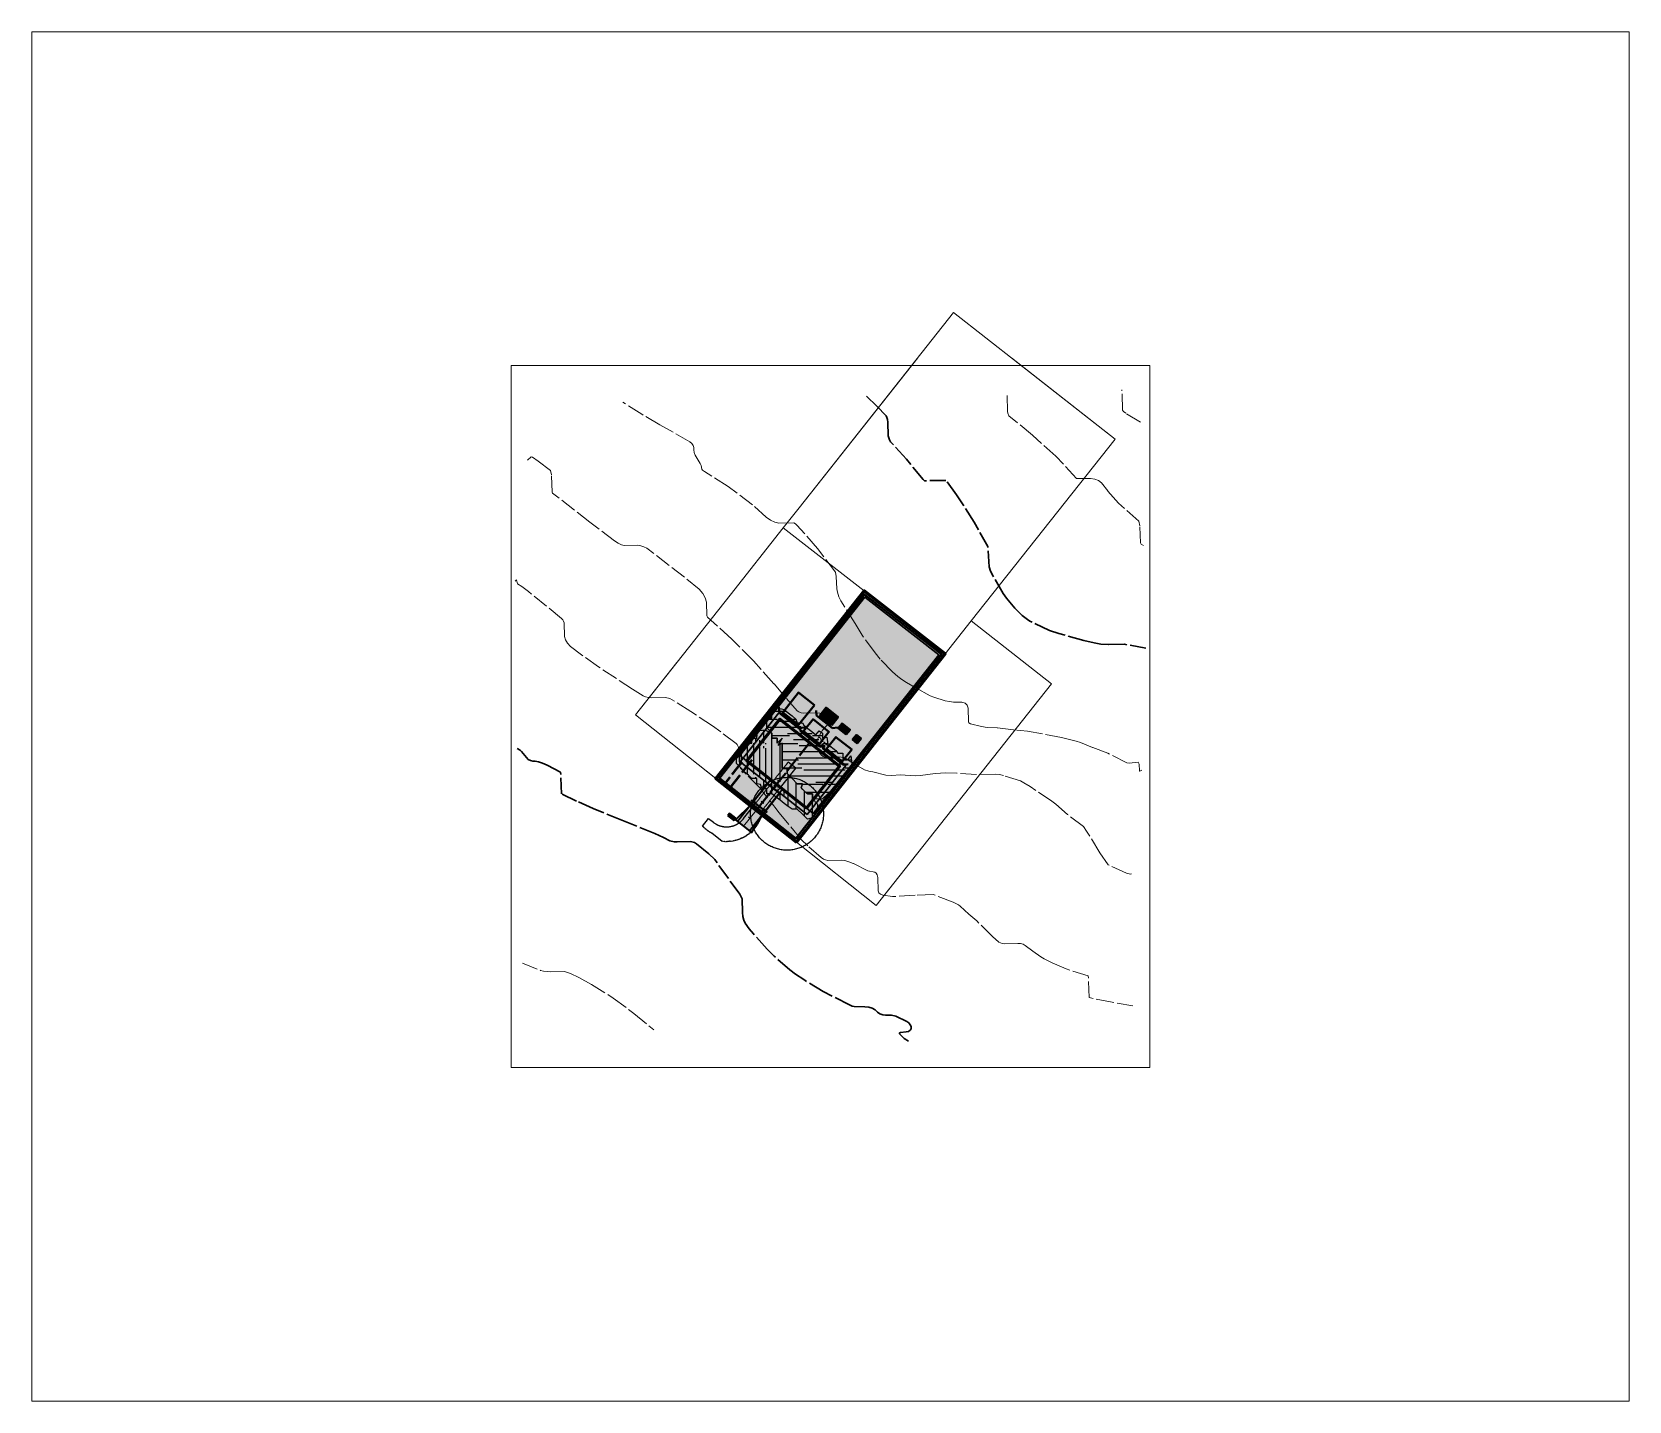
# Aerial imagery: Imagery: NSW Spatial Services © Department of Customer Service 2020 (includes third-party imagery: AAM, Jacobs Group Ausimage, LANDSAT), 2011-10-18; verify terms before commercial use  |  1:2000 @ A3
# Model space of a CAD drawing. Header units: metres. Extents: x 238308 to 238623, y 6569411 to 6569681.
import ezdxf

# ---------------------------------------------------------------- set-up
doc = ezdxf.new("R2010")
doc.units = ezdxf.units.M
doc.header["$LTSCALE"] = 2.5
for name, pattern in [('CENTER', [5.08, 3.175, -0.635, 0.635, -0.635]), ('DASHDOT', [3.556, 2.54, -0.508, 0, -0.508]), ('DASHED', [1.524, 1.27, -0.254]), ('DASHED2', [0.762, 0.635, -0.127])]:
    doc.linetypes.add(name, pattern=pattern)
for name, color, linetype, lineweight in [('A-BLDG-SLAB', 5, 'CONTINUOUS', 50), ('C-DRIV-CNTR', 6, 'CENTER', 18), ('C-DRIV-TURN', 30, 'DASHDOT', 25), ('C-DRIV-XOVR', 7, 'CONTINUOUS', 35), ('C-EART-BATR', 4, 'DASHED2', 25), ('C-EART-CUTT', 1, 'CONTINUOUS', 25), ('C-EART-FILL', 3, 'CONTINUOUS', 25), ('C-EART-PADD', 5, 'CONTINUOUS', 35), ('C-ESC-ACCS', 3, 'CONTINUOUS', 25), ('C-ESC-BINS', 3, 'CONTINUOUS', 25), ('C-ESC-DIVR', 3, 'CONTINUOUS', 25), ('C-ESC-FENC', 3, 'CONTINUOUS', 25), ('C-ESC-INLT', 3, 'CONTINUOUS', 25), ('C-ESC-LIMT', 3, 'CONTINUOUS', 25), ('C-ESC-STOK', 3, 'CONTINUOUS', 25), ('C-ESC-WSHT', 3, 'CONTINUOUS', 25), ('C-IMAG-AERL', 8, 'CONTINUOUS', 13), ('C-IMAG-LOCL', 8, 'CONTINUOUS', 13), ('C-PROP-ADJN', 9, 'CONTINUOUS', 13), ('C-PROP-BDY', 3, 'CONTINUOUS', 50), ('C-TOPO-EXST', 8, 'DASHED', 13), ('C-TOPO-PROP', 6, 'CONTINUOUS', 18), ('C-UTIL-SEWR', 3, 'CONTINUOUS', 25), ('C-UTIL-STRM', 4, 'CONTINUOUS', 25), ('C-UTIL-WATR', 5, 'CONTINUOUS', 25), ('C-ZONE-ENVL', 1, 'CONTINUOUS', 35)]:
    doc.layers.add(name, color=color, linetype=linetype, lineweight=lineweight)
picture_1 = doc.add_image_def('image1.png', size_in_pixel=(1400, 1200))
picture_2 = doc.add_image_def('image2.png', size_in_pixel=(572, 630))

msp = doc.modelspace()

# ---------------------------------------------------------------- hatches: boundary and pattern name
at = {"layer": 'A-BLDG-SLAB', "true_color": 0x1a33b2}
for points in [[(238462.93, 6569526.4), (238462.75, 6569526.24), (238462.57, 6569526.1), (238462.37, 6569525.97), (238462.16, 6569525.87), (238461.94, 6569525.79), (238461.71, 6569525.73), (238461.48, 6569525.69), (238461.24, 6569525.67), (238461.01, 6569525.68), (238460.77, 6569525.71), (238460.54, 6569525.76), (238460.32, 6569525.84), (238460.11, 6569525.93), (238459.9, 6569526.05), (238459.71, 6569526.19), (238447.94, 6569535.49), (238447.76, 6569535.64), (238447.6, 6569535.81), (238447.46, 6569536), (238447.33, 6569536.2), (238447.23, 6569536.41), (238447.15, 6569536.63), (238447.08, 6569536.86), (238447.05, 6569537.09), (238447.03, 6569537.33), (238447.04, 6569537.56), (238447.07, 6569537.8), (238447.12, 6569538.03), (238447.2, 6569538.25), (238447.29, 6569538.46), (238447.41, 6569538.67), (238447.55, 6569538.86), (238454.06, 6569547.1), (238454.21, 6569547.27), (238454.38, 6569547.44), (238454.57, 6569547.58), (238454.77, 6569547.7), (238454.98, 6569547.81), (238455.2, 6569547.89), (238455.43, 6569547.95), (238455.66, 6569547.99), (238455.9, 6569548.01), (238456.13, 6569548), (238456.36, 6569547.97), (238456.59, 6569547.92), (238456.82, 6569547.84), (238457.03, 6569547.75), (238457.24, 6569547.63), (238457.43, 6569547.49), (238469.2, 6569538.19), (238469.37, 6569538.04), (238469.53, 6569537.86), (238469.68, 6569537.68), (238469.8, 6569537.48), (238469.91, 6569537.27), (238469.99, 6569537.05), (238470.05, 6569536.82), (238470.09, 6569536.59), (238470.11, 6569536.35), (238470.1, 6569536.12), (238470.07, 6569535.88), (238470.02, 6569535.65), (238469.94, 6569535.43), (238469.85, 6569535.22), (238469.73, 6569535.01), (238469.59, 6569534.82), (238463.08, 6569526.58)], [(238449.43, 6569537.37), (238455.94, 6569545.61), (238467.71, 6569536.31), (238461.2, 6569528.07)]]:
    msp.add_hatch(color=7, dxfattribs=at).paths.add_polyline_path(points)
at = {"layer": 'A-BLDG-SLAB', "true_color": 0xc7d6ff, "transparency": 33554623}
msp.add_hatch(color=7, dxfattribs=at).paths.add_polyline_path([(238449.43, 6569537.37), (238455.94, 6569545.61), (238467.71, 6569536.31), (238461.2, 6569528.07)])
msp.add_hatch(color=7, dxfattribs=at).paths.add_polyline_path([(238449.43, 6569537.37), (238455.94, 6569545.61), (238467.71, 6569536.31), (238461.2, 6569528.07)])
at = {"layer": 'C-DRIV-XOVR', "true_color": 0xdbdbdb, "transparency": 33554610}
msp.add_hatch(color=7, dxfattribs=at).paths.add_polyline_path([(238456.49, 6569531.79), (238449.98, 6569523.55), (238447.63, 6569525.41), (238454.14, 6569533.65)])
msp.add_hatch(color=7, dxfattribs=at).paths.add_polyline_path([(238456.49, 6569531.79), (238449.98, 6569523.55), (238447.63, 6569525.41), (238454.14, 6569533.65)])
msp.add_hatch(color=7, dxfattribs=at).paths.add_polyline_path([(238456.49, 6569531.79), (238449.98, 6569523.55), (238447.63, 6569525.41), (238454.14, 6569533.65)])
at = {"layer": 'C-DRIV-XOVR', "true_color": 0xbfbfbf, "transparency": 33554572}
msp.add_hatch(color=7, dxfattribs=at).paths.add_polyline_path([(238450.37, 6569523.24), (238447.23, 6569525.72), (238450.11, 6569528.55), (238452.46, 6569526.69)])
msp.add_hatch(color=7, dxfattribs=at).paths.add_polyline_path([(238450.37, 6569523.24), (238447.23, 6569525.72), (238450.11, 6569528.55), (238452.46, 6569526.69)])
msp.add_hatch(color=7, dxfattribs=at).paths.add_polyline_path([(238450.37, 6569523.24), (238447.23, 6569525.72), (238450.11, 6569528.55), (238452.46, 6569526.69)])
at = {"layer": 'C-EART-CUTT', "true_color": 0xd9261a}
h = msp.add_hatch(dxfattribs=at)
h.set_pattern_fill('ANSI31', scale=0.5039370079, angle=45)
h.paths.add_polyline_path([(238452.73, 6569533.49), (238453.52, 6569532.87), (238454.4, 6569532.87), (238455.84, 6569531.95), (238455.09, 6569531.63), (238455.87, 6569531.01), (238456.65, 6569530.39), (238457.27, 6569531.17), (238457.4, 6569531.87), (238456.49, 6569531.79), (238456.4, 6569532.87), (238455.4, 6569533.87), (238454.4, 6569533.87), (238454.4, 6569534.87), (238453.4, 6569535.87), (238453.4, 6569536.87), (238453.4, 6569537.87), (238453.4, 6569538.87), (238453.4, 6569539.87), (238452.4, 6569539.87), (238453.4, 6569540.87), (238452.4, 6569540.87), (238452.4, 6569541.87), (238451.4, 6569540.87), (238450.4, 6569540.87), (238450.4, 6569541.87), (238451.4, 6569541.87), (238451.58, 6569543.32), (238452.99, 6569543.48), (238454.4, 6569542.87), (238454.4, 6569541.87), (238455.4, 6569541.87), (238455.4, 6569540.87), (238456.4, 6569541.87), (238455.63, 6569540.49), (238456.4, 6569540.87), (238456.4, 6569539.87), (238456.4, 6569538.87), (238456.4, 6569537.87), (238456.4, 6569536.87), (238456.4, 6569535.87), (238457.4, 6569535.87), (238457.4, 6569534.87), (238458.4, 6569533.87), (238459.4, 6569532.87), (238460.4, 6569532.87), (238460.14, 6569532.06), (238461.4, 6569530.87), (238462.4, 6569530.87), (238462.4, 6569529.87), (238463.4, 6569528.87), (238463.4, 6569527.87), (238462.77, 6569526.83), (238462.15, 6569526.05), (238461.4, 6569525.87), (238460.4, 6569526.87), (238459.4, 6569527.87), (238458.4, 6569527.87), (238457.6, 6569528.36), (238456.82, 6569528.98), (238456.03, 6569529.6), (238455.25, 6569530.22), (238454.4, 6569530.87), (238453.4, 6569530.87), (238453.4, 6569531.87), (238452.4, 6569531.87), (238452.11, 6569532.7), (238451.4, 6569532.87), (238451.4, 6569533.87), (238451.95, 6569534.11)])
h = msp.add_hatch(dxfattribs=at)
h.set_pattern_fill('ANSI31', scale=0.3779527559, angle=45)
h.paths.add_polyline_path([(238448.4, 6569538.87), (238449.26, 6569538.78), (238448.3, 6569540.18), (238449.88, 6569539.56), (238449.1, 6569540.18), (238450.4, 6569539.87), (238450.4, 6569540.87), (238451.4, 6569540.87), (238452.4, 6569541.87), (238452.4, 6569540.87), (238453.4, 6569540.87), (238452.4, 6569539.87), (238453.4, 6569539.87), (238453.4, 6569538.87), (238453.4, 6569537.87), (238453.4, 6569536.87), (238453.4, 6569535.87), (238454.4, 6569534.87), (238454.4, 6569533.87), (238455.4, 6569533.87), (238456.4, 6569532.87), (238456.49, 6569531.79), (238457.4, 6569531.87), (238457.27, 6569531.17), (238456.65, 6569530.39), (238455.87, 6569531.01), (238455.09, 6569531.63), (238455.84, 6569531.95), (238454.4, 6569532.87), (238453.52, 6569532.87), (238452.73, 6569533.49), (238451.95, 6569534.11), (238451.4, 6569533.87), (238450.38, 6569535.35), (238449.4, 6569535.87), (238448.81, 6569536.59), (238447.4, 6569536.87), (238448.02, 6569537.21)])
h = msp.add_hatch(dxfattribs=at)
h.set_pattern_fill('ANSI31', scale=0.5039370079, angle=45)
h.paths.add_polyline_path([(238448.4, 6569538.87), (238448.3, 6569540.18), (238449.26, 6569538.78)])
h = msp.add_hatch(dxfattribs=at)
h.set_pattern_fill('ANSI31', scale=0.5039370079, angle=45)
h.paths.add_polyline_path([(238449.1, 6569540.18), (238449.88, 6569539.56), (238448.3, 6569540.18)])
h = msp.add_hatch(dxfattribs=at)
h.set_pattern_fill('ANSI31', scale=0.5039370079, angle=45)
h.paths.add_polyline_path([(238450.4, 6569540.87), (238450.4, 6569539.87), (238449.1, 6569540.18), (238449.4, 6569540.87)])
h = msp.add_hatch(dxfattribs=at)
h.set_pattern_fill('ANSI31', scale=0.5039370079, angle=45)
h.paths.add_polyline_path([(238447.4, 6569536.87), (238447.4, 6569537.87), (238448.4, 6569538.87), (238448.02, 6569537.21)])
h = msp.add_hatch(dxfattribs=at)
h.set_pattern_fill('ANSI31', scale=0.5039370079, angle=45)
h.paths.add_polyline_path([(238448.97, 6569535.18), (238448.4, 6569535.87), (238447.4, 6569536.87), (238448.81, 6569536.59), (238449.4, 6569535.87), (238450.38, 6569535.35), (238451.4, 6569533.87), (238450.4, 6569533.87), (238449.76, 6569534.56)])
at = {"layer": 'C-EART-FILL', "true_color": 0x1a9933}
h = msp.add_hatch(dxfattribs=at)
h.set_pattern_fill('ANSI31', scale=0.5039370079, angle=-45)
h.paths.add_polyline_path([(238456.4, 6569538.87), (238456.4, 6569539.87), (238456.4, 6569540.87), (238455.63, 6569540.49), (238456.4, 6569541.87), (238455.4, 6569540.87), (238455.4, 6569541.87), (238454.4, 6569541.87), (238454.4, 6569542.87), (238453.4, 6569543.87), (238453.4, 6569544.87), (238453.44, 6569545.67), (238454.4, 6569545.87), (238454.4, 6569546.87), (238454.68, 6569547.24), (238455.4, 6569547.87), (238456.79, 6569547.49), (238457.57, 6569546.87), (238458.36, 6569546.25), (238459.14, 6569545.63), (238459.4, 6569544.87), (238458.4, 6569544.87), (238457.74, 6569545.46), (238456.95, 6569546.08), (238455.4, 6569545.87), (238455.4, 6569544.87), (238456.4, 6569544.87), (238456.4, 6569543.87), (238457.4, 6569543.87), (238457.4, 6569542.87), (238458.4, 6569541.87), (238459.4, 6569540.87), (238459.92, 6569540.6), (238459.4, 6569539.87), (238459.4, 6569538.87), (238460.4, 6569538.87), (238459.4, 6569537.87), (238460.4, 6569536.87), (238459.4, 6569536.87), (238460.03, 6569536.33), (238460.4, 6569535.87), (238461.4, 6569534.87), (238462.4, 6569534.87), (238462.4, 6569533.87), (238463.4, 6569532.87), (238464.4, 6569532.87), (238465.4, 6569531.87), (238465.4, 6569532.87), (238466.32, 6569532.94), (238466.4, 6569533.87), (238467.4, 6569533.87), (238467.4, 6569534.87), (238468.35, 6569533.89), (238467.4, 6569532.87), (238467.11, 6569532.32), (238466.4, 6569531.87), (238466.4, 6569530.87), (238465.4, 6569530.87), (238464.4, 6569529.87), (238463.84, 6569529.8), (238462.4, 6569529.87), (238462.4, 6569530.87), (238461.4, 6569530.87), (238460.14, 6569532.06), (238460.4, 6569532.87), (238459.4, 6569532.87), (238458.4, 6569533.87), (238457.4, 6569534.87), (238457.4, 6569535.87), (238456.4, 6569535.87), (238456.4, 6569536.87), (238456.4, 6569537.87)])
h = msp.add_hatch(dxfattribs=at)
h.set_pattern_fill('ANSI31', scale=0.3779527559, angle=-45)
h.paths.add_polyline_path([(238459.4, 6569538.87), (238459.4, 6569539.87), (238459.92, 6569540.6), (238459.4, 6569540.87), (238458.4, 6569541.87), (238457.4, 6569542.87), (238457.4, 6569543.87), (238456.4, 6569543.87), (238456.4, 6569544.87), (238455.4, 6569544.87), (238455.4, 6569545.87), (238456.95, 6569546.08), (238457.74, 6569545.46), (238458.4, 6569544.87), (238459.4, 6569544.87), (238459.4, 6569543.87), (238460.71, 6569544.39), (238460.09, 6569543.6), (238461.49, 6569543.77), (238460.87, 6569542.98), (238462.28, 6569543.15), (238462.44, 6569541.74), (238463.4, 6569541.87), (238464.4, 6569540.87), (238465.4, 6569539.87), (238466.99, 6569539.43), (238467.15, 6569538.02), (238467.4, 6569538.87), (238467.94, 6569537.4), (238469.4, 6569536.87), (238468.8, 6569536.08), (238468.97, 6569534.68), (238468.18, 6569535.3), (238468.35, 6569533.89), (238467.4, 6569534.87), (238467.4, 6569533.87), (238466.4, 6569533.87), (238466.32, 6569532.94), (238465.4, 6569532.87), (238465.4, 6569531.87), (238464.4, 6569532.87), (238463.4, 6569532.87), (238462.4, 6569533.87), (238462.4, 6569534.87), (238461.4, 6569534.87), (238460.4, 6569535.87), (238460.03, 6569536.33), (238459.4, 6569536.87), (238460.4, 6569536.87), (238459.4, 6569537.87), (238460.4, 6569538.87)])
h = msp.add_hatch(dxfattribs=at)
h.set_pattern_fill('ANSI31', scale=0.5039370079, angle=-45)
h.paths.add_polyline_path([(238459.4, 6569544.87), (238460.4, 6569544.87), (238460.71, 6569544.39), (238459.4, 6569543.87)])
h = msp.add_hatch(dxfattribs=at)
h.set_pattern_fill('ANSI31', scale=0.5039370079, angle=-45)
h.paths.add_polyline_path([(238460.71, 6569544.39), (238461.49, 6569543.77), (238460.09, 6569543.6)])
h = msp.add_hatch(dxfattribs=at)
h.set_pattern_fill('ANSI31', scale=0.5039370079, angle=-45)
h.paths.add_polyline_path([(238460.87, 6569542.98), (238461.49, 6569543.77), (238462.28, 6569543.15)])
h = msp.add_hatch(dxfattribs=at)
h.set_pattern_fill('ANSI31', scale=0.5039370079, angle=-45)
h.paths.add_polyline_path([(238463.68, 6569543.31), (238464.4, 6569542.87), (238464.4, 6569541.87), (238465.25, 6569542.07), (238465.42, 6569540.67), (238466.4, 6569539.87), (238466.99, 6569539.43), (238465.4, 6569539.87), (238464.4, 6569540.87), (238463.4, 6569541.87), (238462.44, 6569541.74), (238462.28, 6569543.15), (238463.06, 6569542.53)])
h = msp.add_hatch(dxfattribs=at)
h.set_pattern_fill('ANSI31', scale=0.5039370079, angle=-45)
h.paths.add_polyline_path([(238467.15, 6569538.02), (238466.99, 6569539.43), (238467.4, 6569538.87)])
h = msp.add_hatch(dxfattribs=at)
h.set_pattern_fill('ANSI31', scale=0.5039370079, angle=-45)
h.paths.add_polyline_path([(238468.4, 6569537.87), (238469.34, 6569537.57), (238469.96, 6569538.35), (238470.13, 6569536.95), (238470.21, 6569536.24), (238469.59, 6569535.46), (238468.97, 6569534.68), (238468.8, 6569536.08), (238469.4, 6569536.87), (238467.94, 6569537.4), (238467.4, 6569538.87), (238468.4, 6569538.87)])
h = msp.add_hatch(dxfattribs=at)
h.set_pattern_fill('ANSI31', scale=0.5039370079, angle=-45)
h.paths.add_polyline_path([(238468.18, 6569535.3), (238468.97, 6569534.68), (238468.35, 6569533.89)])
at = {"layer": 'C-ESC-ACCS', "true_color": 0x66b266, "transparency": 33554521}
msp.add_hatch(color=7, dxfattribs=at).paths.add_polyline_path([(238452.46, 6569526.69), (238450.11, 6569528.55), (238453.52, 6569532.87), (238455.87, 6569531.01)])
at = {"layer": 'C-ESC-BINS', "true_color": 0x66b266, "transparency": 33554521}
for points in [[(238467.49, 6569543.82), (238468.23, 6569544.76), (238469.8, 6569543.52), (238469.06, 6569542.58)], [(238470.3, 6569541.57), (238471.05, 6569542.51), (238471.99, 6569541.77), (238471.24, 6569540.83)]]:
    msp.add_hatch(color=7, dxfattribs=at).paths.add_polyline_path(points)
at = {"layer": 'C-ESC-INLT', "true_color": 0x66b266, "transparency": 33554521}
msp.add_hatch(color=7, dxfattribs=at).paths.add_polyline_path([(238446.02, 6569527), (238447.19, 6569526.07), (238446.88, 6569525.68), (238445.71, 6569526.61)])
at = {"layer": 'C-ESC-STOK', "true_color": 0x66b266, "transparency": 33554521}
for points in [[(238459.66, 6569544.47), (238456.52, 6569546.95), (238459.62, 6569550.87), (238462.76, 6569548.39)], [(238460.64, 6569543.23), (238462.51, 6569545.58), (238465.64, 6569543.1), (238463.78, 6569540.75)], [(238465.14, 6569539.73), (238467.01, 6569542.08), (238470.14, 6569539.6), (238468.28, 6569537.25)]]:
    msp.add_hatch(color=7, dxfattribs=at).paths.add_polyline_path(points)
at = {"layer": 'C-ESC-WSHT', "true_color": 0x66b266, "transparency": 33554521}
msp.add_hatch(color=7, dxfattribs=at).paths.add_polyline_path([(238463.85, 6569546.31), (238465.09, 6569547.88), (238467.44, 6569546.02), (238466.2, 6569544.45)])
at = {"layer": 'C-PROP-BDY', "true_color": 0xffe633, "transparency": 33554521}
msp.add_hatch(color=7, dxfattribs=at).paths.add_polyline_path([(238443.33, 6569533.9), (238472.59, 6569570.9), (238488.56, 6569558.47), (238459.21, 6569521.36)])
at = {"layer": 'C-PROP-BDY', "true_color": 0xe6f5e0}
msp.add_hatch(color=7, dxfattribs=at).paths.add_polyline_path([(238443.33, 6569533.9), (238472.59, 6569570.9), (238488.56, 6569558.47), (238459.21, 6569521.36)])

# ---------------------------------------------------------------- linework, layer by layer
at = {"layer": 'A-BLDG-SLAB', "lineweight": 60, "true_color": 0x14339e}
msp.add_lwpolyline([(238461.2, 6569528.07), (238449.43, 6569537.37), (238455.94, 6569545.61), (238467.71, 6569536.31)], close=True, dxfattribs=at)
at = {"layer": 'C-DRIV-CNTR', "lineweight": 13}
msp.add_lwpolyline([(238448.8, 6569524.48), (238451.28, 6569527.62), (238455.31, 6569532.72)], dxfattribs=at)
at = {"layer": 'C-DRIV-CNTR', "linetype": 'CONTINUOUS', "lineweight": 25}
for points in [[(238454.01, 6569530.56), (238453.51, 6569530.96)], [(238455.25, 6569532.13), (238454.75, 6569532.53)], [(238451.53, 6569527.42), (238451.03, 6569527.82)], [(238452.77, 6569528.99), (238452.27, 6569529.39)], [(238449.05, 6569524.28), (238448.55, 6569524.68)], [(238450.29, 6569525.85), (238449.79, 6569526.25)]]:
    msp.add_lwpolyline(points, dxfattribs=at)
at = {"layer": 'C-DRIV-TURN', "lineweight": 25}
for points in [[(238442.48, 6569523.15), (238442.38, 6569523.18), (238442.39, 6569523.2), (238442.28, 6569523.24), (238442.29, 6569523.26), (238442.18, 6569523.3), (238442.19, 6569523.32), (238442.08, 6569523.36), (238442.08, 6569523.38), (238441.98, 6569523.43), (238441.98, 6569523.45), (238441.88, 6569523.5), (238441.89, 6569523.51), (238441.78, 6569523.56), (238441.79, 6569523.58), (238441.68, 6569523.64), (238441.69, 6569523.65), (238441.59, 6569523.71), (238441.6, 6569523.73), (238441.5, 6569523.78), (238441.51, 6569523.8), (238441.4, 6569523.86), (238441.41, 6569523.88), (238441.31, 6569523.94), (238441.32, 6569523.96), (238441.22, 6569524.02), (238441.23, 6569524.04), (238441.14, 6569524.1), (238441.15, 6569524.12), (238441.05, 6569524.18), (238441.06, 6569524.2), (238440.97, 6569524.27), (238440.98, 6569524.29), (238440.88, 6569524.36), (238440.9, 6569524.37), (238440.8, 6569524.44), (238440.82, 6569524.46), (238440.72, 6569524.53), (238441.89, 6569526.01), (238442.84, 6569525.26), (238442.9, 6569525.21), (238442.97, 6569525.16), (238443.04, 6569525.11), (238443.1, 6569525.07), (238443.17, 6569525.02), (238443.24, 6569524.98), (238443.31, 6569524.94), (238443.38, 6569524.9), (238443.46, 6569524.86), (238443.53, 6569524.82), (238443.6, 6569524.79), (238443.67, 6569524.75), (238443.75, 6569524.72), (238443.82, 6569524.69), (238443.9, 6569524.66), (238443.98, 6569524.63), (238444.05, 6569524.6), (238444.13, 6569524.57), (238444.21, 6569524.55), (238444.29, 6569524.53), (238444.37, 6569524.5), (238444.44, 6569524.49), (238444.52, 6569524.47), (238444.6, 6569524.45), (238444.68, 6569524.43), (238444.76, 6569524.42), (238444.85, 6569524.41), (238444.93, 6569524.4), (238445.01, 6569524.39), (238445.09, 6569524.38), (238445.17, 6569524.37), (238445.25, 6569524.37), (238445.33, 6569524.37), (238445.41, 6569524.37), (238445.5, 6569524.37), (238445.58, 6569524.37), (238445.66, 6569524.37), (238445.74, 6569524.38), (238445.82, 6569524.38), (238445.9, 6569524.39), (238445.98, 6569524.4), (238446.07, 6569524.41), (238446.15, 6569524.42), (238446.23, 6569524.44), (238446.31, 6569524.45), (238446.39, 6569524.47), (238446.47, 6569524.49), (238446.54, 6569524.51), (238446.62, 6569524.53), (238446.7, 6569524.55), (238446.78, 6569524.58), (238446.86, 6569524.6), (238446.93, 6569524.63), (238447.01, 6569524.66), (238447.09, 6569524.69), (238447.16, 6569524.72), (238447.23, 6569524.76), (238447.31, 6569524.79), (238447.38, 6569524.83), (238447.45, 6569524.87), (238447.53, 6569524.91), (238447.6, 6569524.95), (238447.67, 6569524.99), (238447.74, 6569525.03), (238447.8, 6569525.08), (238447.87, 6569525.12), (238447.94, 6569525.17), (238448, 6569525.22), (238448.07, 6569525.27), (238448.13, 6569525.32), (238448.2, 6569525.37), (238448.26, 6569525.42), (238448.32, 6569525.48), (238448.38, 6569525.53), (238448.44, 6569525.59), (238448.49, 6569525.65), (238448.55, 6569525.71), (238448.61, 6569525.77), (238448.66, 6569525.83), (238448.71, 6569525.89), (238448.77, 6569525.95), (238448.81, 6569526.01), (238450.63, 6569528.32), (238451.11, 6569528.92), (238451.17, 6569529), (238451.23, 6569529.07), (238451.3, 6569529.15), (238451.36, 6569529.23), (238451.42, 6569529.31), (238451.48, 6569529.39), (238451.54, 6569529.47), (238451.61, 6569529.55), (238451.67, 6569529.62), (238451.73, 6569529.7), (238451.79, 6569529.78), (238451.85, 6569529.86), (238451.92, 6569529.94), (238451.98, 6569530.02), (238452.04, 6569530.09), (238452.1, 6569530.17), (238452.16, 6569530.25), (238452.23, 6569530.33), (238452.29, 6569530.41), (238452.35, 6569530.49), (238452.41, 6569530.57), (238452.47, 6569530.64), (238452.54, 6569530.72), (238452.6, 6569530.8), (238452.66, 6569530.88), (238452.72, 6569530.96), (238452.78, 6569531.04), (238452.85, 6569531.11), (238452.91, 6569531.19), (238452.97, 6569531.27), (238453.03, 6569531.35), (238453.09, 6569531.43), (238453.16, 6569531.51), (238453.22, 6569531.59), (238453.28, 6569531.66), (238453.34, 6569531.74), (238453.4, 6569531.82), (238453.47, 6569531.9), (238453.53, 6569531.98), (238453.59, 6569532.06), (238453.65, 6569532.13), (238453.71, 6569532.21), (238453.78, 6569532.29), (238453.84, 6569532.37), (238453.9, 6569532.45), (238453.96, 6569532.53), (238454.02, 6569532.61), (238454.09, 6569532.68), (238454.15, 6569532.76), (238454.21, 6569532.84), (238454.27, 6569532.92), (238454.33, 6569533), (238454.4, 6569533.08), (238454.46, 6569533.15), (238454.52, 6569533.23), (238454.58, 6569533.31), (238454.64, 6569533.39), (238454.71, 6569533.47), (238454.77, 6569533.55), (238454.83, 6569533.63), (238454.89, 6569533.7), (238454.95, 6569533.78), (238455.02, 6569533.86), (238455.08, 6569533.94), (238455.14, 6569534.02), (238455.2, 6569534.1), (238455.26, 6569534.17), (238455.33, 6569534.25), (238455.39, 6569534.33), (238455.45, 6569534.41), (238455.51, 6569534.49), (238455.57, 6569534.57), (238455.64, 6569534.65), (238455.7, 6569534.72), (238455.76, 6569534.8), (238455.82, 6569534.88), (238455.88, 6569534.96), (238455.95, 6569535.04), (238456.01, 6569535.12), (238456.07, 6569535.19), (238456.13, 6569535.27), (238456.19, 6569535.35), (238456.26, 6569535.43), (238456.32, 6569535.51), (238456.38, 6569535.59), (238456.44, 6569535.67), (238456.5, 6569535.74), (238456.57, 6569535.82), (238456.63, 6569535.9), (238456.69, 6569535.98), (238456.75, 6569536.06), (238456.81, 6569536.14), (238456.88, 6569536.21), (238456.94, 6569536.29), (238457, 6569536.37), (238457.06, 6569536.45), (238457.12, 6569536.53), (238457.19, 6569536.61), (238457.25, 6569536.69), (238457.31, 6569536.76), (238457.37, 6569536.84), (238457.43, 6569536.92), (238457.5, 6569537), (238457.56, 6569537.08), (238457.62, 6569537.16), (238459.1, 6569535.99), (238456.05, 6569532.14), (238455.99, 6569532.06), (238455.93, 6569531.98), (238455.86, 6569531.9), (238455.8, 6569531.82), (238455.74, 6569531.75), (238455.68, 6569531.67), (238455.62, 6569531.59), (238455.55, 6569531.51), (238455.49, 6569531.43), (238455.43, 6569531.35), (238455.37, 6569531.27), (238455.31, 6569531.2), (238455.24, 6569531.12), (238455.18, 6569531.04), (238455.12, 6569530.96), (238455.06, 6569530.88), (238455, 6569530.8), (238454.93, 6569530.73), (238454.87, 6569530.65), (238454.81, 6569530.57), (238454.75, 6569530.49), (238454.69, 6569530.41), (238454.62, 6569530.33), (238454.56, 6569530.26), (238454.5, 6569530.18), (238454.44, 6569530.1), (238454.38, 6569530.02), (238454.31, 6569529.94), (238454.25, 6569529.86), (238454.19, 6569529.78), (238454.13, 6569529.71), (238454.07, 6569529.63), (238454, 6569529.55), (238453.94, 6569529.47), (238453.88, 6569529.39), (238453.82, 6569529.31), (238453.76, 6569529.24), (238453.69, 6569529.16), (238453.63, 6569529.08), (238453.57, 6569529), (238453.51, 6569528.92), (238453.45, 6569528.84), (238453.38, 6569528.76), (238453.32, 6569528.69), (238453.27, 6569528.62), (238453.26, 6569528.61), (238453.2, 6569528.53), (238453.14, 6569528.45), (238453.07, 6569528.37), (238453.01, 6569528.29), (238452.95, 6569528.22), (238452.89, 6569528.14), (238452.83, 6569528.06), (238452.76, 6569527.98), (238452.74, 6569527.95), (238452.7, 6569527.9), (238452.64, 6569527.82), (238452.58, 6569527.74), (238452.52, 6569527.67), (238452.51, 6569527.66), (238452.57, 6569527.62), (238452.49, 6569527.53), (238452.55, 6569527.48), (238452.47, 6569527.39), (238452.52, 6569527.34), (238452.44, 6569527.26), (238452.5, 6569527.21), (238452.42, 6569527.12), (238452.47, 6569527.07), (238452.39, 6569526.99), (238452.44, 6569526.94), (238452.35, 6569526.86), (238452.4, 6569526.81), (238452.32, 6569526.72), (238452.37, 6569526.67), (238452.28, 6569526.59), (238452.33, 6569526.54), (238452.24, 6569526.46), (238452.29, 6569526.41), (238452.2, 6569526.33), (238452.24, 6569526.28), (238452.15, 6569526.2), (238452.2, 6569526.15), (238452.11, 6569526.08), (238452.15, 6569526.02), (238452.06, 6569525.95), (238452.1, 6569525.89), (238452, 6569525.82), (238452.04, 6569525.77), (238451.95, 6569525.7), (238451.99, 6569525.64), (238451.89, 6569525.57), (238451.93, 6569525.52), (238451.83, 6569525.45), (238451.87, 6569525.39), (238451.77, 6569525.33), (238451.81, 6569525.27), (238451.71, 6569525.21), (238451.74, 6569525.15), (238451.64, 6569525.09), (238451.67, 6569525.03), (238451.57, 6569524.97), (238451.6, 6569524.91), (238451.5, 6569524.86), (238451.53, 6569524.79), (238451.43, 6569524.74), (238451.46, 6569524.68), (238451.35, 6569524.63), (238451.38, 6569524.56), (238451.27, 6569524.51), (238451.3, 6569524.45), (238451.19, 6569524.4), (238451.22, 6569524.34), (238451.11, 6569524.29), (238451.14, 6569524.23), (238451.03, 6569524.19), (238451.05, 6569524.12), (238450.94, 6569524.08), (238450.96, 6569524.01), (238450.85, 6569523.98), (238450.87, 6569523.91), (238450.76, 6569523.87), (238450.78, 6569523.81), (238450.67, 6569523.77), (238450.69, 6569523.7), (238450.58, 6569523.67), (238450.59, 6569523.6), (238450.48, 6569523.58), (238450.5, 6569523.51), (238450.38, 6569523.48), (238450.4, 6569523.41), (238450.28, 6569523.39), (238450.3, 6569523.32), (238450.18, 6569523.3), (238450.2, 6569523.23), (238450.08, 6569523.21), (238450.09, 6569523.14), (238449.98, 6569523.12), (238449.98, 6569523.05), (238449.87, 6569523.03), (238449.88, 6569522.96), (238449.76, 6569522.95), (238449.77, 6569522.88), (238449.65, 6569522.87), (238449.66, 6569522.8), (238449.54, 6569522.79), (238449.54, 6569522.72), (238449.43, 6569522.71), (238449.43, 6569522.64), (238449.31, 6569522.63), (238449.32, 6569522.56), (238449.2, 6569522.56), (238449.2, 6569522.49), (238449.08, 6569522.49), (238449.08, 6569522.42), (238448.96, 6569522.42), (238448.96, 6569522.35), (238448.84, 6569522.36), (238448.84, 6569522.29), (238448.72, 6569522.29), (238448.72, 6569522.22), (238448.6, 6569522.23), (238448.59, 6569522.16), (238448.48, 6569522.17), (238448.47, 6569522.1), (238448.35, 6569522.12), (238448.34, 6569522.05), (238448.23, 6569522.06), (238448.22, 6569521.99), (238448.1, 6569522.01), (238448.09, 6569521.94), (238447.98, 6569521.96), (238447.96, 6569521.89), (238447.85, 6569521.91), (238447.83, 6569521.84), (238447.72, 6569521.87), (238447.7, 6569521.8), (238447.59, 6569521.82), (238447.57, 6569521.76), (238447.46, 6569521.79), (238447.44, 6569521.72), (238447.33, 6569521.75), (238447.31, 6569521.68), (238447.19, 6569521.71), (238447.17, 6569521.65), (238447.06, 6569521.68), (238447.04, 6569521.61), (238446.93, 6569521.65), (238446.9, 6569521.58), (238446.79, 6569521.62), (238446.77, 6569521.56), (238446.66, 6569521.6), (238446.63, 6569521.53), (238446.53, 6569521.58), (238446.5, 6569521.51), (238446.39, 6569521.56), (238446.36, 6569521.49), (238446.25, 6569521.54), (238446.22, 6569521.48), (238446.12, 6569521.53), (238446.09, 6569521.46), (238445.98, 6569521.52), (238445.95, 6569521.45), (238445.85, 6569521.51), (238445.81, 6569521.45), (238445.71, 6569521.5), (238445.67, 6569521.44), (238445.57, 6569521.5), (238445.54, 6569521.44), (238445.44, 6569521.5), (238445.4, 6569521.44), (238445.3, 6569521.5), (238445.26, 6569521.44), (238445.16, 6569521.5), (238445.12, 6569521.44), (238445.03, 6569521.51), (238444.99, 6569521.45), (238444.89, 6569521.52), (238444.85, 6569521.46), (238444.75, 6569521.53), (238444.71, 6569521.47), (238444.62, 6569521.54), (238444.58, 6569521.49), (238442.53, 6569523.11), (238442.49, 6569523.12), (238442.49, 6569523.13)], [(238464.57, 6569526.95), (238464.56, 6569526.71), (238464.55, 6569526.48), (238464.53, 6569526.24), (238464.51, 6569526.01), (238464.47, 6569525.78), (238464.43, 6569525.54), (238464.38, 6569525.31), (238464.32, 6569525.09), (238464.26, 6569524.86), (238464.19, 6569524.64), (238464.11, 6569524.41), (238464.02, 6569524.2), (238463.93, 6569523.98), (238463.83, 6569523.77), (238463.72, 6569523.56), (238463.6, 6569523.35), (238463.48, 6569523.15), (238463.36, 6569522.95), (238463.22, 6569522.76), (238463.08, 6569522.57), (238462.94, 6569522.39), (238462.78, 6569522.21), (238462.62, 6569522.03), (238462.46, 6569521.86), (238462.29, 6569521.7), (238462.12, 6569521.54), (238461.94, 6569521.39), (238461.75, 6569521.24), (238461.57, 6569521.1), (238461.37, 6569520.97), (238461.17, 6569520.84), (238460.97, 6569520.72), (238460.77, 6569520.61), (238460.56, 6569520.5), (238460.34, 6569520.4), (238460.13, 6569520.3), (238459.91, 6569520.22), (238459.69, 6569520.14), (238459.46, 6569520.07), (238459.24, 6569520), (238459.01, 6569519.95), (238458.78, 6569519.9), (238458.55, 6569519.85), (238458.32, 6569519.82), (238458.08, 6569519.79), (238457.85, 6569519.77), (238457.61, 6569519.76), (238457.38, 6569519.76), (238457.14, 6569519.76), (238456.91, 6569519.77), (238456.67, 6569519.79), (238456.44, 6569519.82), (238456.21, 6569519.85), (238455.98, 6569519.9), (238455.75, 6569519.95), (238455.52, 6569520), (238455.29, 6569520.07), (238455.07, 6569520.14), (238454.85, 6569520.22), (238454.63, 6569520.3), (238454.41, 6569520.4), (238454.2, 6569520.5), (238453.99, 6569520.61), (238453.78, 6569520.72), (238453.58, 6569520.84), (238453.38, 6569520.97), (238453.19, 6569521.1), (238453, 6569521.24), (238452.82, 6569521.39), (238452.64, 6569521.54), (238452.46, 6569521.7), (238452.29, 6569521.86), (238452.13, 6569522.03), (238451.97, 6569522.21), (238451.82, 6569522.39), (238451.67, 6569522.57), (238451.53, 6569522.76), (238451.4, 6569522.95), (238451.27, 6569523.15), (238451.15, 6569523.35), (238451.04, 6569523.56), (238450.93, 6569523.77), (238450.83, 6569523.98), (238450.74, 6569524.2), (238450.65, 6569524.41), (238450.57, 6569524.64), (238450.5, 6569524.86), (238450.43, 6569525.09), (238450.38, 6569525.31), (238450.33, 6569525.54), (238450.28, 6569525.78), (238450.25, 6569526.01), (238450.22, 6569526.24), (238450.2, 6569526.48), (238450.19, 6569526.71), (238450.19, 6569526.95), (238450.19, 6569527.18), (238450.2, 6569527.42), (238450.22, 6569527.65), (238450.25, 6569527.89), (238450.28, 6569528.12), (238450.33, 6569528.35), (238450.38, 6569528.58), (238450.43, 6569528.81), (238450.5, 6569529.03), (238450.57, 6569529.26), (238450.65, 6569529.48), (238450.74, 6569529.7), (238450.83, 6569529.91), (238450.93, 6569530.13), (238451.04, 6569530.34), (238451.15, 6569530.54), (238451.27, 6569530.74), (238451.4, 6569530.94), (238451.53, 6569531.13), (238451.67, 6569531.32), (238451.82, 6569531.51), (238451.97, 6569531.69), (238452.13, 6569531.86), (238452.29, 6569532.03), (238452.46, 6569532.19), (238452.64, 6569532.35), (238452.82, 6569532.5), (238453, 6569532.65), (238453.19, 6569532.79), (238453.38, 6569532.92), (238453.58, 6569533.05), (238453.78, 6569533.17), (238453.99, 6569533.29), (238454.2, 6569533.39), (238454.41, 6569533.5), (238454.63, 6569533.59), (238454.85, 6569533.68), (238455.07, 6569533.75), (238455.29, 6569533.83), (238455.52, 6569533.89), (238455.75, 6569533.95), (238455.98, 6569534), (238456.21, 6569534.04), (238456.44, 6569534.07), (238456.67, 6569534.1), (238456.91, 6569534.12), (238457.14, 6569534.13), (238457.38, 6569534.14), (238457.61, 6569534.13), (238457.85, 6569534.12), (238458.08, 6569534.1), (238458.32, 6569534.07), (238458.55, 6569534.04), (238458.78, 6569534), (238459.01, 6569533.95), (238459.24, 6569533.89), (238459.46, 6569533.83), (238459.69, 6569533.75), (238459.91, 6569533.68), (238460.13, 6569533.59), (238460.34, 6569533.5), (238460.56, 6569533.39), (238460.77, 6569533.29), (238460.97, 6569533.17), (238461.17, 6569533.05), (238461.37, 6569532.92), (238461.57, 6569532.79), (238461.75, 6569532.65), (238461.94, 6569532.5), (238462.12, 6569532.35), (238462.29, 6569532.19), (238462.46, 6569532.03), (238462.62, 6569531.86), (238462.78, 6569531.69), (238462.94, 6569531.51), (238463.08, 6569531.32), (238463.22, 6569531.13), (238463.36, 6569530.94), (238463.48, 6569530.74), (238463.6, 6569530.54), (238463.72, 6569530.34), (238463.83, 6569530.13), (238463.93, 6569529.91), (238464.02, 6569529.7), (238464.11, 6569529.48), (238464.19, 6569529.26), (238464.26, 6569529.03), (238464.32, 6569528.81), (238464.38, 6569528.58), (238464.43, 6569528.35), (238464.47, 6569528.12), (238464.51, 6569527.89), (238464.53, 6569527.65), (238464.55, 6569527.42), (238464.56, 6569527.18)]]:
    msp.add_lwpolyline(points, close=True, dxfattribs=at)
at = {"layer": 'C-DRIV-XOVR', "lineweight": 30}
msp.add_lwpolyline([(238454.14, 6569533.65), (238456.49, 6569531.79), (238449.98, 6569523.55), (238447.63, 6569525.41)], close=True, dxfattribs=at)
at = {"layer": 'C-DRIV-XOVR', "lineweight": 35}
msp.add_lwpolyline([(238452.46, 6569526.69), (238450.11, 6569528.55), (238447.23, 6569525.72), (238450.37, 6569523.24)], close=True, dxfattribs=at)
at = {"layer": 'C-EART-BATR', "lineweight": 25}
for points in [[(238468.35, 6569533.89), (238467.4, 6569532.87), (238467.11, 6569532.32), (238466.4, 6569531.87), (238466.4, 6569530.87), (238465.4, 6569530.87), (238464.4, 6569529.87), (238463.84, 6569529.8), (238462.4, 6569529.87), (238462.4, 6569530.87), (238461.4, 6569530.87), (238460.14, 6569532.06), (238460.4, 6569532.87), (238459.4, 6569532.87), (238458.4, 6569533.87), (238457.4, 6569534.87), (238457.4, 6569535.87), (238456.4, 6569535.87), (238456.4, 6569536.87), (238456.4, 6569537.87), (238456.4, 6569538.87), (238456.4, 6569539.87), (238456.4, 6569540.87), (238455.63, 6569540.49), (238456.4, 6569541.87), (238455.4, 6569540.87), (238455.4, 6569541.87), (238454.4, 6569541.87), (238454.4, 6569542.87), (238453.4, 6569543.87), (238453.4, 6569544.87), (238453.44, 6569545.67), (238454.4, 6569545.87), (238454.4, 6569546.87), (238454.68, 6569547.24), (238455.4, 6569547.87), (238456.79, 6569547.49), (238457.57, 6569546.87), (238458.36, 6569546.25), (238459.14, 6569545.63), (238459.4, 6569544.87), (238460.4, 6569544.87), (238460.71, 6569544.39), (238461.49, 6569543.77), (238462.28, 6569543.15), (238463.06, 6569542.53), (238463.68, 6569543.31), (238464.4, 6569542.87), (238464.4, 6569541.87), (238465.25, 6569542.07), (238465.42, 6569540.67), (238466.4, 6569539.87), (238466.99, 6569539.43), (238467.4, 6569538.87), (238468.4, 6569538.87), (238468.4, 6569537.87), (238469.34, 6569537.57), (238469.96, 6569538.35), (238470.13, 6569536.95), (238470.21, 6569536.24), (238469.59, 6569535.46), (238468.97, 6569534.68)], [(238451.4, 6569541.87), (238451.58, 6569543.32), (238452.99, 6569543.48), (238454.4, 6569542.87), (238454.4, 6569541.87), (238455.4, 6569541.87), (238455.4, 6569540.87), (238456.4, 6569541.87), (238455.63, 6569540.49), (238456.4, 6569540.87), (238456.4, 6569539.87), (238456.4, 6569538.87), (238456.4, 6569537.87), (238456.4, 6569536.87), (238456.4, 6569535.87), (238457.4, 6569535.87), (238457.4, 6569534.87), (238458.4, 6569533.87), (238459.4, 6569532.87), (238460.4, 6569532.87), (238460.14, 6569532.06), (238461.4, 6569530.87), (238462.4, 6569530.87), (238462.4, 6569529.87), (238463.4, 6569528.87), (238463.4, 6569527.87), (238462.77, 6569526.83), (238462.15, 6569526.05), (238461.4, 6569525.87), (238460.4, 6569526.87), (238459.4, 6569527.87), (238458.4, 6569527.87), (238457.6, 6569528.36), (238456.82, 6569528.98), (238456.03, 6569529.6), (238455.25, 6569530.22), (238454.4, 6569530.87), (238453.4, 6569530.87), (238453.4, 6569531.87), (238452.4, 6569531.87), (238452.11, 6569532.7), (238451.4, 6569532.87), (238451.4, 6569533.87), (238450.4, 6569533.87), (238449.76, 6569534.56), (238448.97, 6569535.18), (238448.4, 6569535.87), (238447.4, 6569536.87), (238447.4, 6569537.87), (238448.4, 6569538.87), (238448.3, 6569540.18), (238449.1, 6569540.18), (238449.4, 6569540.87), (238450.4, 6569540.87), (238450.4, 6569541.87)]]:
    msp.add_lwpolyline(points, close=True, dxfattribs=at)
at = {"layer": 'C-EART-PADD', "linetype": 'DASHED2', "lineweight": 20, "true_color": 0x14339e}
msp.add_lwpolyline([(238461.35, 6569526.81), (238448.16, 6569537.22), (238455.79, 6569546.87), (238468.97, 6569536.46)], close=True, dxfattribs=at)
at = {"layer": 'C-EART-PADD', "lineweight": 30, "true_color": 0x14339e}
msp.add_lwpolyline([(238461.35, 6569526.81), (238448.16, 6569537.22), (238455.79, 6569546.87), (238468.97, 6569536.46)], close=True, dxfattribs=at)
at = {"layer": 'C-ESC-ACCS', "lineweight": 40}
msp.add_lwpolyline([(238455.87, 6569531.01), (238452.46, 6569526.69), (238450.11, 6569528.55), (238453.52, 6569532.87)], close=True, dxfattribs=at)
at = {"layer": 'C-ESC-BINS', "lineweight": 40}
for points in [[(238469.06, 6569542.58), (238469.8, 6569543.52), (238468.23, 6569544.76), (238467.49, 6569543.82)], [(238471.24, 6569540.83), (238471.99, 6569541.77), (238471.05, 6569542.51), (238470.3, 6569541.57)]]:
    msp.add_lwpolyline(points, close=True, dxfattribs=at)
at = {"layer": 'C-ESC-DIVR', "lineweight": 40}
for points in [[(238472.68, 6569570.2), (238487.86, 6569558.39)], [(238453.47, 6569527.17), (238450.33, 6569529.65)]]:
    msp.add_lwpolyline(points, dxfattribs=at)
at = {"layer": 'C-ESC-FENC', "lineweight": 40}
for points in [[(238455.89, 6569546.94), (238455.77, 6569547.94)], [(238455.89, 6569546.94), (238459.81, 6569543.84)], [(238463.21, 6569546.31), (238463.09, 6569547.3)], [(238463.21, 6569546.31), (238466.35, 6569543.83)], [(238459.81, 6569543.84), (238460.8, 6569543.96)], [(238460.01, 6569543.23), (238459.89, 6569544.22)], [(238460.01, 6569543.23), (238463.93, 6569540.13)], [(238466.35, 6569543.83), (238467.34, 6569543.95)], [(238463.93, 6569540.13), (238464.92, 6569540.24)], [(238464.51, 6569539.73), (238464.39, 6569540.72)], [(238464.51, 6569539.73), (238468.43, 6569536.63)], [(238468.43, 6569536.63), (238469.42, 6569536.74)], [(238444.04, 6569533.99), (238443.96, 6569534.62)], [(238444.04, 6569533.99), (238450.18, 6569529.13)], [(238450.18, 6569529.13), (238451.17, 6569529.25)], [(238453.01, 6569526.9), (238452.89, 6569527.89)], [(238453.01, 6569526.9), (238459.12, 6569522.06)], [(238459.12, 6569522.06), (238459.76, 6569522.13)]]:
    msp.add_lwpolyline(points, dxfattribs=at)
at = {"layer": 'C-ESC-INLT', "lineweight": 40}
msp.add_lwpolyline([(238445.71, 6569526.61), (238446.02, 6569527), (238447.19, 6569526.07), (238446.88, 6569525.68)], close=True, dxfattribs=at)
at = {"layer": 'C-ESC-LIMT', "lineweight": 40}
msp.add_lwpolyline([(238459.12, 6569522.06), (238444.04, 6569533.99), (238472.68, 6569570.2), (238487.86, 6569558.39)], close=True, dxfattribs=at)
at = {"layer": 'C-ESC-STOK', "lineweight": 40}
for points in [[(238462.76, 6569548.39), (238459.62, 6569550.87), (238456.52, 6569546.95), (238459.66, 6569544.47)], [(238463.78, 6569540.75), (238465.64, 6569543.1), (238462.51, 6569545.58), (238460.64, 6569543.23)], [(238468.28, 6569537.25), (238470.14, 6569539.6), (238467.01, 6569542.08), (238465.14, 6569539.73)]]:
    msp.add_lwpolyline(points, close=True, dxfattribs=at)
at = {"layer": 'C-ESC-WSHT', "lineweight": 40}
msp.add_lwpolyline([(238466.2, 6569544.45), (238467.44, 6569546.02), (238465.09, 6569547.88), (238463.85, 6569546.31)], close=True, dxfattribs=at)
at = {"layer": 'C-PROP-ADJN', "lineweight": 9, "true_color": 0x4c4c4c}
for points in [[(238522.07, 6569600.83), (238490.24, 6569625.82), (238459.75, 6569587.27), (238456.63, 6569583.32), (238472.59, 6569570.9), (238488.56, 6569558.47), (238493.7, 6569564.98)], [(238472.59, 6569570.9), (238456.63, 6569583.32), (238446.15, 6569570.07), (238427.46, 6569546.45), (238443.33, 6569533.9)], [(238509.54, 6569552.57), (238493.7, 6569564.98), (238488.56, 6569558.47), (238459.21, 6569521.36), (238474.97, 6569508.86)]]:
    msp.add_lwpolyline(points, close=True, dxfattribs=at)
at = {"layer": 'C-PROP-ADJN', "lineweight": 13, "true_color": 0x595959}
for points in [[(238483.17, 6569616.88), (238459.75, 6569587.27), (238456.63, 6569583.32), (238472.59, 6569570.9), (238488.56, 6569558.47), (238493.7, 6569564.98), (238522.07, 6569600.83)], [(238522.07, 6569600.83), (238501.63, 6569616.88)], [(238435.61, 6569556.75), (238427.46, 6569546.45), (238443.33, 6569533.9), (238461.4, 6569556.75)], [(238477.66, 6569544.69), (238459.21, 6569521.36), (238474.97, 6569508.86), (238477.66, 6569512.26)], [(238441.19, 6569535.6), (238443.33, 6569533.9), (238444.67, 6569535.6)], [(238468.26, 6569532.81), (238459.21, 6569521.36), (238459.28, 6569521.3)]]:
    msp.add_lwpolyline(points, dxfattribs=at)
for points in [[(238472.59, 6569570.9), (238456.63, 6569583.32), (238446.15, 6569570.07), (238427.46, 6569546.45), (238443.33, 6569533.9)], [(238509.54, 6569552.57), (238493.7, 6569564.98), (238488.56, 6569558.47), (238459.21, 6569521.36), (238474.97, 6569508.86)]]:
    msp.add_lwpolyline(points, close=True, dxfattribs=at)
at = {"layer": 'C-PROP-BDY', "lineweight": 60}
msp.add_lwpolyline([(238459.21, 6569521.36), (238488.56, 6569558.47), (238472.59, 6569570.9), (238443.33, 6569533.9)], close=True, dxfattribs=at)
at = {"layer": 'C-PROP-BDY', "lineweight": 50}
msp.add_lwpolyline([(238459.21, 6569521.36), (238488.56, 6569558.47), (238472.59, 6569570.9), (238443.33, 6569533.9)], close=True, dxfattribs=at)
at = {"layer": 'C-PROP-BDY', "lineweight": 35}
msp.add_lwpolyline([(238459.21, 6569521.36), (238488.56, 6569558.47), (238472.59, 6569570.9), (238443.33, 6569533.9)], close=True, dxfattribs=at)
at = {"layer": 'C-PROP-BDY', "lineweight": 50}
for points in [[(238461.4, 6569556.75), (238443.33, 6569533.9), (238459.21, 6569521.36)], [(238459.21, 6569521.36), (238477.66, 6569544.69)], [(238444.67, 6569535.6), (238443.33, 6569533.9), (238459.21, 6569521.36)], [(238459.21, 6569521.36), (238468.26, 6569532.81)]]:
    msp.add_lwpolyline(points, dxfattribs=at)
at = {"layer": 'C-TOPO-EXST', "lineweight": 30, "true_color": 0x808080}
for points in [[(238528.16, 6569559.63), (238523.95, 6569560.37), (238520.73, 6569560.33), (238519.27, 6569560.41), (238517.96, 6569560.64), (238515.9, 6569561.13), (238510.97, 6569562.5), (238509.15, 6569563.11), (238505.29, 6569564.93), (238504.78, 6569565.24), (238503.77, 6569566.05), (238502.32, 6569567.49), (238500.64, 6569569.44), (238499.98, 6569570.38), (238498.01, 6569573.82), (238497.53, 6569574.79), (238497.27, 6569575.66), (238496.98, 6569579.63), (238494.26, 6569584.46), (238492.01, 6569588.08), (238490.8, 6569589.82), (238488.72, 6569592.7), (238484.46, 6569592.63), (238484.23, 6569592.88), (238480.93, 6569596.88), (238477.79, 6569600.32), (238477.56, 6569600.69), (238477.33, 6569601.49), (238477.26, 6569604.16), (238477.2, 6569604.69), (238477.08, 6569605.11), (238476.91, 6569605.43), (238475.07, 6569607.35), (238473.07, 6569609.28)], [(238481.32, 6569482.13), (238480.49, 6569482.66), (238479.53, 6569483.55), (238479.53, 6569483.72), (238479.75, 6569483.83), (238480.84, 6569483.91), (238481.34, 6569484.03), (238481.67, 6569484.24), (238481.83, 6569484.56), (238481.83, 6569484.97), (238481.69, 6569485.35), (238481.41, 6569485.7), (238480.99, 6569486.01), (238478.86, 6569487.04), (238478.01, 6569487.2), (238476.82, 6569487.21), (238476.24, 6569487.31), (238475.69, 6569487.52), (238475.2, 6569487.84), (238474.75, 6569488.27), (238474.19, 6569488.59), (238473.53, 6569488.8), (238472.75, 6569488.89), (238470.62, 6569488.91), (238470.25, 6569488.98), (238469.69, 6569489.25), (238464.48, 6569491.9), (238460.67, 6569494.25), (238459.03, 6569495.34), (238457.96, 6569496.15), (238454.84, 6569498.85), (238453.44, 6569500.25), (238450.76, 6569503.24), (238449.91, 6569504.28), (238449.15, 6569505.34), (238448.88, 6569505.96), (238448.68, 6569506.67), (238448.58, 6569507.47), (238448.51, 6569510.14), (238448.36, 6569510.57), (238448.04, 6569511.11), (238443.11, 6569517.95), (238441.95, 6569519.04), (238439.51, 6569521.03), (238439.12, 6569521.25), (238438.36, 6569521.47), (238435.68, 6569521.4), (238435.1, 6569521.42), (238434.28, 6569521.58), (238433.01, 6569522.26), (238431.29, 6569523.07), (238424.77, 6569525.67), (238419.16, 6569527.99), (238415.87, 6569529.44), (238412.87, 6569530.87), (238412.72, 6569535.12), (238410.07, 6569536.52), (238409.15, 6569536.93), (238408.37, 6569537.19), (238407.73, 6569537.32), (238407.23, 6569537.31), (238406.77, 6569537.42), (238406.35, 6569537.66), (238405.97, 6569538.03), (238405.01, 6569539.24), (238404.74, 6569539.47), (238404.12, 6569539.83)]]:
    msp.add_lwpolyline(points, dxfattribs=at)
at = {"layer": 'C-TOPO-EXST', "lineweight": 13, "true_color": 0x808080}
for points in [[(238527.66, 6569579.87), (238527.21, 6569580.14), (238527.1, 6569580.36), (238526.98, 6569583.76), (238526.77, 6569584.63), (238522.73, 6569588.18), (238520.66, 6569590.61), (238519.4, 6569592.24), (238518.82, 6569592.68), (238518.08, 6569592.96), (238517.21, 6569593.09), (238514.44, 6569593.06), (238510.42, 6569597.46), (238505.78, 6569601.6), (238501.14, 6569605.44), (238500.93, 6569605.94), (238500.89, 6569606.25), (238500.76, 6569609.97)], [(238527.06, 6569604.19), (238524.2, 6569605.92), (238523.76, 6569606.28), (238523.53, 6569606.56), (238523.43, 6569610.52)], [(238527.37, 6569535.56), (238526.98, 6569535.32), (238526.92, 6569535.39), (238526.8, 6569536.76), (238526.64, 6569537.11), (238524.84, 6569536.92), (238524.37, 6569536.96), (238520.65, 6569538.88), (238517.64, 6569540.01), (238515.23, 6569541.02), (238514.41, 6569541.27), (238511.49, 6569541.99), (238504.83, 6569543.23), (238502.02, 6569543.5), (238498.79, 6569543.9), (238496.82, 6569543.97), (238495.71, 6569544.16), (238493.56, 6569544.66), (238493.25, 6569544.89), (238493.19, 6569545.08), (238493.12, 6569547.75), (238492.9, 6569548.36), (238492.48, 6569548.77), (238491.85, 6569548.96), (238490.2, 6569548.98), (238489.39, 6569549.08), (238488.59, 6569549.24), (238486.31, 6569549.92), (238485.58, 6569550.23), (238482.21, 6569552.09), (238480.95, 6569552.81), (238480, 6569553.44), (238479.21, 6569554.05), (238478.18, 6569554.97), (238475.74, 6569557.44), (238474.73, 6569558.68), (238472.17, 6569562.17), (238470.8, 6569564.49), (238467.98, 6569568.92), (238467.58, 6569569.71), (238467.3, 6569570.62), (238467.21, 6569571.28), (238467.08, 6569573.72), (238466.93, 6569574.59), (238463.38, 6569579.29), (238459.31, 6569583.89), (238459.05, 6569584.15), (238458.69, 6569584.3), (238455.78, 6569584.26), (238454.95, 6569584.44), (238454.12, 6569584.82), (238453.27, 6569585.41), (238450.58, 6569587.87), (238445.77, 6569591.48), (238441.1, 6569594.43), (238440.71, 6569594.74), (238440.6, 6569594.92), (238440.43, 6569595.65), (238440.24, 6569596.04), (238439.28, 6569597.65), (238439.08, 6569598.18), (238438.98, 6569598.69), (238438.97, 6569599.17), (238438.83, 6569599.6), (238438.58, 6569599.98), (238438.21, 6569600.31), (238432.28, 6569603.65), (238428.76, 6569605.72), (238425.02, 6569608.1)], [(238525.31, 6569515.11), (238525.09, 6569515.02), (238524.36, 6569515.26), (238520.74, 6569516.88), (238519.08, 6569519.27), (238516.47, 6569523.53), (238515.82, 6569524.41), (238512.72, 6569526.79), (238510.42, 6569528.82), (238509.62, 6569529.45), (238505.31, 6569532.32), (238504.08, 6569533.08), (238503.42, 6569533.41), (238500.07, 6569534.47), (238499.26, 6569534.66), (238498.47, 6569534.74), (238494.75, 6569534.68), (238490.88, 6569534.94), (238488.71, 6569534.99), (238486.59, 6569534.87), (238483.71, 6569534.51), (238482.68, 6569534.45), (238479.67, 6569534.6), (238478.06, 6569534.5), (238476.85, 6569534.57), (238474.31, 6569535.2), (238473.49, 6569535.35), (238472.65, 6569535.63), (238470.04, 6569537.14), (238468.92, 6569537.92), (238468.58, 6569538.06), (238467.59, 6569538.17), (238464.91, 6569538.11), (238464.51, 6569538.26), (238464.13, 6569538.58), (238463.77, 6569539.06), (238463.43, 6569539.7), (238463.25, 6569540.35), (238463.24, 6569540.99), (238463.38, 6569541.63), (238464.03, 6569542.87), (238464.4, 6569543.41), (238465.21, 6569544.35), (238465.42, 6569544.8), (238465.41, 6569545.26), (238465.18, 6569545.72), (238464.73, 6569546.18), (238464.28, 6569546.53), (238463.82, 6569546.76), (238463.34, 6569546.87), (238460.66, 6569546.8), (238460.15, 6569546.87), (238459.72, 6569547.02), (238459.37, 6569547.26), (238454.8, 6569552.57), (238450.78, 6569557.12), (238446.48, 6569561.4), (238441.7, 6569565.69), (238441.58, 6569565.98), (238441.52, 6569568.65), (238441.26, 6569569.55), (238440.77, 6569570.41), (238440.05, 6569571.23), (238437.14, 6569573.6), (238429.7, 6569579.33), (238429.13, 6569579.62), (238428.54, 6569579.81), (238427.91, 6569579.9), (238425.23, 6569579.83), (238424.71, 6569579.99), (238424.09, 6569580.3), (238423.36, 6569580.78), (238418.48, 6569584.48), (238411.12, 6569590.2), (238411.03, 6569590.4), (238410.92, 6569593.81), (238410.73, 6569594.66), (238408.27, 6569596.51), (238407.16, 6569597.26), (238406.9, 6569597.37), (238406.18, 6569596.7)], [(238525.6, 6569489.04), (238521.48, 6569489.78), (238516.96, 6569490.7), (238516.79, 6569494.98), (238512.42, 6569496.34), (238509.64, 6569497.53), (238508.11, 6569498.31), (238507.41, 6569498.73), (238505.84, 6569499.82), (238504.33, 6569500.99), (238503.93, 6569501.2), (238503.45, 6569501.33), (238502.9, 6569501.39), (238500.22, 6569501.32), (238499.82, 6569501.36), (238499.16, 6569501.61), (238497.9, 6569502.72), (238494.78, 6569505.8), (238493.2, 6569507.13), (238491.49, 6569508.73), (238491.19, 6569508.98), (238490.15, 6569509.53), (238486.22, 6569511), (238482.64, 6569510.88), (238478.18, 6569510.62), (238476.28, 6569510.91), (238475.81, 6569511.1), (238475.49, 6569511.38), (238475.33, 6569511.74), (238475.26, 6569514.41), (238475.15, 6569514.89), (238474.96, 6569515.23), (238474.67, 6569515.44), (238473.3, 6569515.69), (238470.43, 6569517.14), (238469.58, 6569517.48), (238468.8, 6569517.7), (238468.08, 6569517.8), (238465.4, 6569517.74), (238464.97, 6569517.83), (238464.54, 6569518.02), (238464.09, 6569518.32), (238461.46, 6569520.6), (238460.18, 6569521.9), (238455.85, 6569527.12), (238451.92, 6569532.12), (238449.32, 6569534.73), (238448.21, 6569535.97), (238447.99, 6569536.34), (238447.92, 6569539.01), (238447.85, 6569539.71), (238447.73, 6569540.23), (238447.57, 6569540.6), (238447.35, 6569540.8), (238442.68, 6569544.28), (238438.38, 6569547.11), (238434.72, 6569549.4), (238434.24, 6569549.66), (238433.4, 6569549.9), (238430.72, 6569549.83), (238430.07, 6569549.89), (238429.49, 6569550.01), (238428.97, 6569550.21), (238426.89, 6569551.5), (238420.22, 6569555.9), (238416.83, 6569558.31), (238414.64, 6569559.95), (238414.07, 6569560.57), (238413.68, 6569561.23), (238413.47, 6569561.93), (238413.41, 6569564.6), (238413.32, 6569564.91), (238413.15, 6569565.2), (238412.9, 6569565.48), (238406.38, 6569570.78), (238405.07, 6569571.77), (238404.21, 6569572.28), (238404.05, 6569573.07), (238403.78, 6569572.84)], [(238405.17, 6569497.51), (238408.75, 6569496.06), (238409.34, 6569495.91), (238410.78, 6569495.78), (238413.46, 6569495.85), (238414.65, 6569495.45), (238416.33, 6569494.63), (238418.78, 6569493.31), (238423.07, 6569490.6), (238427.19, 6569487.55), (238431.09, 6569484.34)]]:
    msp.add_lwpolyline(points, dxfattribs=at)
at = {"layer": 'C-TOPO-PROP', "lineweight": 20}
msp.add_lwpolyline([(238463.71, 6569542.06), (238464.01, 6569541.82), (238464.09, 6569541.25), (238464.72, 6569541.04), (238465.09, 6569540.58), (238465.43, 6569540.41), (238465.66, 6569540.22), (238465.88, 6569540.15)], dxfattribs=at)
at = {"layer": 'C-UTIL-SEWR', "linetype": 'DASHED', "lineweight": 50, "true_color": 0x8c4c0d}
msp.add_lwpolyline([(238448.45, 6569537.18), (238444.88, 6569532.68)], dxfattribs=at)
at = {"layer": 'C-UTIL-STRM'}
for points in [[(238455.94, 6569545.61), (238455.94, 6569545.61)], [(238467.71, 6569536.31), (238467.71, 6569536.31)]]:
    msp.add_lwpolyline(points, dxfattribs=at)
at = {"layer": 'C-UTIL-STRM', "linetype": 'DASHED', "lineweight": 35, "true_color": 0x00808c}
msp.add_lwpolyline([(238467.71, 6569536.31), (238455.94, 6569545.61)], dxfattribs=at)
at = {"layer": 'C-UTIL-STRM', "linetype": 'DASHED', "lineweight": 40, "true_color": 0x00808c}
msp.add_lwpolyline([(238461.83, 6569540.96), (238456.03, 6569533.62), (238451.28, 6569527.62)], dxfattribs=at)
at = {"layer": 'C-UTIL-WATR', "linetype": 'DASHED', "lineweight": 50, "true_color": 0x0059cc}
msp.add_lwpolyline([(238450.41, 6569537.56), (238445.91, 6569531.87)], dxfattribs=at)
at = {"layer": 'C-ZONE-ENVL', "lineweight": 30}
msp.add_lwpolyline([(238448.07, 6569538.44), (238472.75, 6569569.64), (238487.29, 6569558.32), (238462.53, 6569527.01)], close=True, dxfattribs=at)

# ---------------------------------------------------------------- pictures from other files: only their frames are drawn
at = {"layer": 'C-IMAG-AERL'}
image = msp.add_image(picture_2, insert=(238402.95, 6569476.88), size_in_units=(126, 138.5), dxfattribs=dict(at, fade=35))
at = {"layer": 'C-IMAG-LOCL'}
image = msp.add_image(picture_1, insert=(238308.45, 6569411.13), size_in_units=(315, 270), dxfattribs=dict(at, fade=35))

doc.saveas('drawing.dxf')
